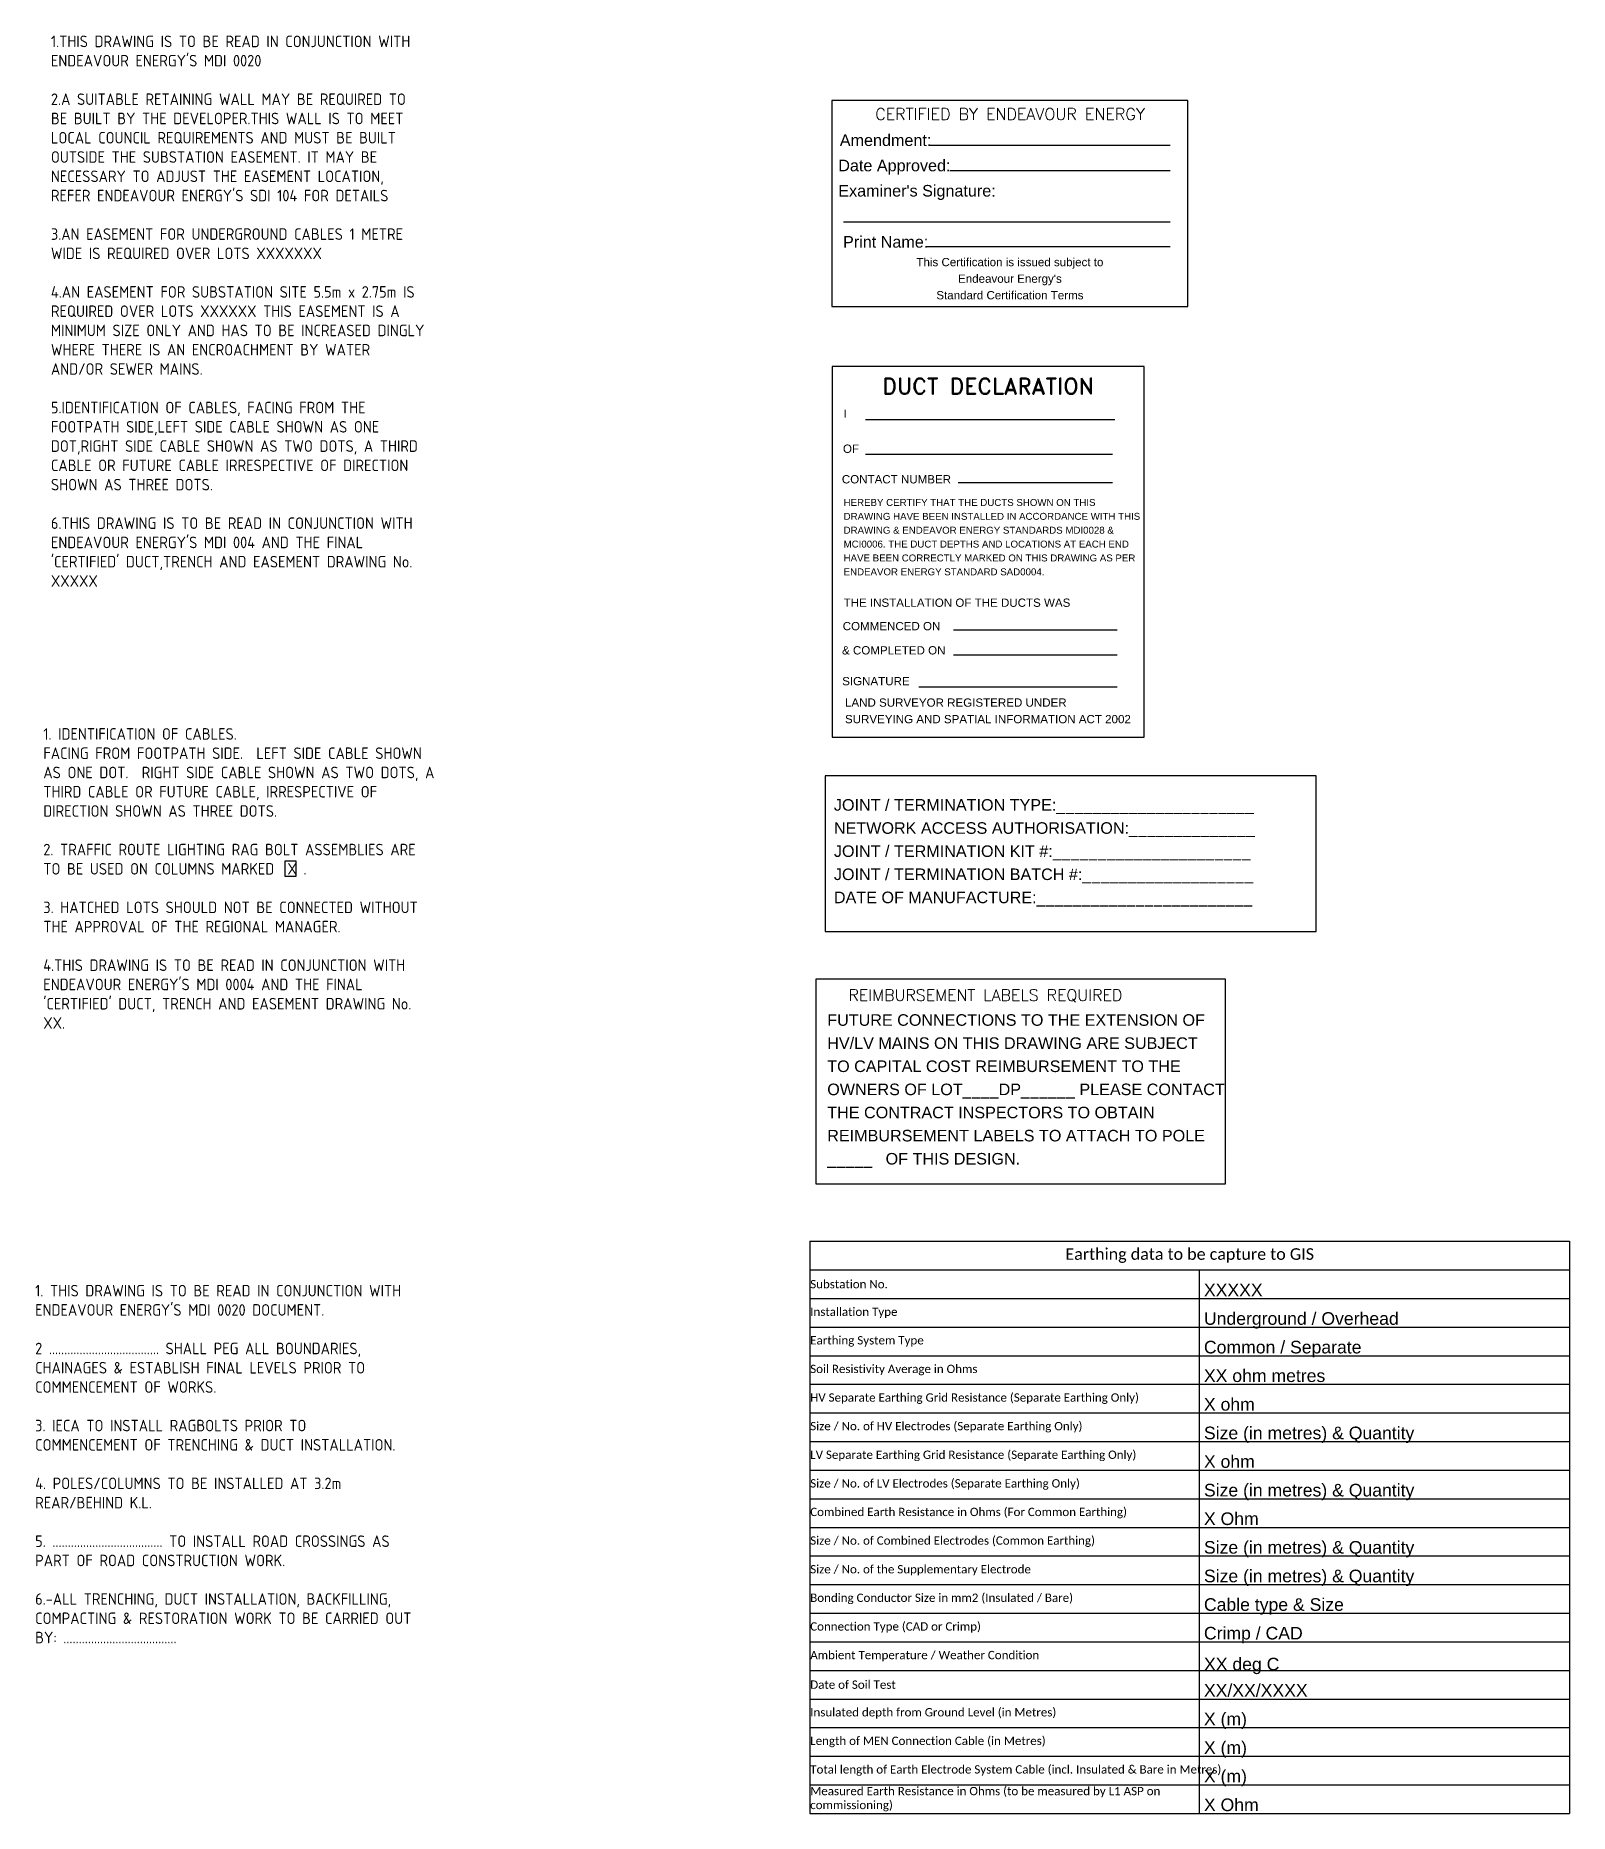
# Model space of a CAD drawing. Header units: metres. Extents: x -898 to 2770, y -622 to 757.
# Drawn here: x 927.6 to 1259.4, y 123.1 to 507.6 of the extents above; entities that cross this region are included whole.
import ezdxf
from ezdxf.enums import TextEntityAlignment as Align

# ---------------------------------------------------------------- set-up
doc = ezdxf.new("R2010")
doc.units = ezdxf.units.M
doc.layers.get('0').update_dxf_attribs({"color": 6})
doc.layers.add('Notes', color=7, linetype='Continuous')
doc.styles.add('Elec', font='romand__.ttf')
doc.styles.add('iecISOCP', font='isocp.shx')
doc.styles.add('ieISOCP', font='isocp.shx')
doc.styles.add('Legend', font='calibri.ttf')
doc.styles.get("Standard").update_dxf_attribs({"font": 'arial.ttf'})

# ---------------------------------------------------------------- blocks, each defined once
blk = doc.blocks.new('NOTE_CERTIFIED-BY-IE')
at = {"color": 7, "linetype": 'Continuous', "lineweight": -3}
for p, q in [((21.25, 34.9), (73.15, 34.9)), ((25.46, 29.41), (73.15, 29.41)), ((2.51, 18.32), (73.15, 18.32)), ((20.45, 12.96), (73.15, 12.96))]:
    blk.add_line(p, q, dxfattribs=at)
blk.add_lwpolyline([(0, 0), (76.98, 0), (76.98, 44.52), (0, 44.52)], close=True)
at = {"color": 7, "lineweight": -3, "style": 'Elec'}
blk.add_text('CERTIFIED BY ENDEAVOUR ENERGY', height=2.52, dxfattribs=at).set_placement((38.51, 41.58), align=Align.MIDDLE_CENTER)
at = {"color": 7, "lineweight": -3}
for s, p in [('Amendment:', (1.7, 35.94)), ('Date Approved:', (1.37, 30.47)), ("Examiner's Signature:", (1.37, 25.01))]:
    blk.add_text(s, height=2.5, dxfattribs=at).set_placement(p, align=Align.MIDDLE_LEFT)
blk.add_text('Print Name:', height=2.5, dxfattribs=at).set_placement((2.4, 11.95), align=Align.BOTTOM_LEFT)
at = {"color": 7, "lineweight": -3, "insert": (38.49, 5.99), "char_height": 1.79, "attachment_point": 5, "line_spacing_factor": 1.2}
blk.add_mtext("This Certification is issued subject to \\PEndeavour Energy's \\PStandard Certification Terms", dxfattribs=at)
at = {"color": 7, "lineweight": -3, "flags": 4}
for tag, p in [('AMENDMENT', (21.25, 34.9)), ('DATE_APPROVED', (25.46, 29.41)), ('PRINT_NAME', (20.45, 12.96))]:
    blk.add_attdef(tag, p, '', height=2.5, dxfattribs=at)
blk = doc.blocks.new('NOTE_DUCT-DECLARATION')
at = {"color": 7, "lineweight": -3}
for p, q in [((61.11, 68.59), (7.21, 68.59)), ((60.6, 61.1), (7.21, 61.1)), ((60.6, 54.98), (27.21, 54.98)), ((61.64, 23.1), (26.21, 23.1)), ((61.64, 17.75), (26.21, 17.75)), ((61.64, 10.78), (18.71, 10.78)), ((61.64, 10.78), (18.71, 10.78))]:
    blk.add_line(p, q, dxfattribs=at)
at = {"lineweight": -3}
blk.add_lwpolyline([(0, 0), (67.43, 0), (67.43, 80.18), (0, 80.18)], close=True, dxfattribs=at)
at = {"color": 7, "lineweight": -3, "style": 'Elec'}
blk.add_text('DUCT DECLARATION', height=3.5, dxfattribs=at).set_placement((33.72, 75.91), align=Align.MIDDLE_CENTER)
at = {"color": 7, "lineweight": -3}
for s, p in [('I ', (2.44, 70.85)), ('OF', (2.31, 63.27)), ('CONTACT NUMBER ', (2.07, 56.66)), ('THE INSTALLATION OF THE DUCTS WAS ', (2.45, 29.97)), ('COMMENCED ON', (2.26, 24.9)), ('& COMPLETED ON', (2.11, 19.67)), ('SIGNATURE', (2.14, 13)), ('SIGNATURE', (2.14, 13))]:
    blk.add_text(s, height=1.79, dxfattribs=at).set_placement(p, align=Align.TOP_LEFT)
at = {"color": 7, "lineweight": -3, "insert": (2.45, 51.5), "char_height": 1.5, "attachment_point": 1, "line_spacing_factor": 1.2}
blk.add_mtext('HEREBY CERTIFY THAT THE DUCTS SHOWN ON THIS \\PDRAWING HAVE BEEN INSTALLED IN ACCORDANCE WITH THIS \\PDRAWING & ENDEAVOR ENERGY STANDARDS MDI0028 & \\PMCI0006. THE DUCT DEPTHS AND LOCATIONS AT EACH END \\PHAVE BEEN CORRECTLY MARKED ON THIS DRAWING AS PER \\PENDEAVOR ENERGY STANDARD SAD0004.', dxfattribs=at)
at = {"color": 7, "lineweight": -3, "insert": (2.75, 8.37), "char_height": 1.79, "width": 62.46, "attachment_point": 1, "line_spacing_factor": 1.2}
blk.add_mtext('LAND SURVEYOR REGISTERED UNDER SURVEYING AND SPATIAL INFORMATION ACT 2002', dxfattribs=at)
at = {"color": 7, "lineweight": -3, "flags": 4}
for tag, p in [('DUCT_DECLARATION', (7.21, 68.59)), ('DUCTDECLARATION_OF', (7.21, 61.1)), ('CONTACT_NO', (27.21, 54.98)), ('COMPLETED_ON', (26.21, 17.75))]:
    blk.add_attdef(tag, p, '', height=1.79, dxfattribs=at)
blk.add_attdef('COMMENCED_ON', text='', height=1.79, dxfattribs=at).set_placement((26.21, 24.89), align=Align.TOP_LEFT)
blk = doc.blocks.new('NOTE_JOINT&TERMINATION')
at = {"lineweight": -3}
blk.add_lwpolyline([(0, -4.55), (106.2, -4.55), (106.2, 29.18), (0, 29.18)], close=True, dxfattribs=at)
at = {"color": 7, "lineweight": -3, "insert": (1.86, 12.5), "char_height": 2.5, "attachment_point": 4, "line_spacing_factor": 1.2}
blk.add_mtext('JOINT / TERMINATION TYPE:______________________\\PNETWORK ACCESS AUTHORISATION:______________{\\H1.5297x; }\\PJOINT / TERMINATION KIT #:______________________{\\H1.2154x; }\\PJOINT / TERMINATION BATCH #:___________________{\\H1.404x; }\\PDATE OF MANUFACTURE:________________________{\\H1.2909x; }', dxfattribs=at)
at = {"color": 7, "lineweight": -3, "flags": 4}
for tag, p in [('TERMINATION_TYPE', (51.13, 24.1)), ('ACCESS_AURTHORISATION', (65.02, 17.47)), ('TERMINATION_KIT#', (51.13, 11.3)), ('TERMINATION_BATCH', (56.08, 4.9)), ('DATE_OF_MANUFACTURE', (47.15, -1.13))]:
    blk.add_attdef(tag, p, '', height=2.5, dxfattribs=at)
blk = doc.blocks.new('NOTE_REIMBURSE_LABELS')
blk.add_lwpolyline([(0, 0), (88.63, 0), (88.63, 44.22), (0, 44.22)], close=True)
at = {"color": 7, "lineweight": -3, "style": 'Elec'}
blk.add_text('REIMBURSEMENT LABELS REQUIRED', height=2.5, dxfattribs=at).set_placement((7.08, 40.79), align=Align.MIDDLE_LEFT)
at = {"color": 7, "lineweight": -3, "insert": (2.49, 20.05), "char_height": 2.5, "width": 85.8945, "attachment_point": 4, "line_spacing_factor": 1.2}
blk.add_mtext('FUTURE CONNECTIONS TO THE EXTENSION OF \\PHV/LV MAINS ON THIS DRAWING ARE SUBJECT \\PTO CAPITAL COST REIMBURSEMENT TO THE \\POWNERS OF LOT____DP______ PLEASE CONTACT \\PTHE CONTRACT INSPECTORS TO OBTAIN \\PREIMBURSEMENT LABELS TO ATTACH TO POLE \\P_____   OF THIS DESIGN.', dxfattribs=at)
at = {"color": 7, "lineweight": -3, "flags": 4}
for tag, p in [('LOT', (28.4, 19.12)), ('DP', (45.5, 19.12)), ('POLE_NO', (2.91, 4.21))]:
    blk.add_attdef(tag, p, '', height=2.5, dxfattribs=at)
blk = doc.blocks.new('*T73')
at = {"layer": 'Notes', "lineweight": -2}
for p, q in [((0, 0), (164.26, 0)), ((0, 0), (0, -123.73)), ((164.26, 0), (164.26, -123.73)), ((0, -6.19), (164.26, -6.19)), ((84.16, -6.19), (84.16, -123.73)), ((0, -12.37), (164.26, -12.37)), ((0, -18.56), (164.26, -18.56)), ((0, -24.75), (164.26, -24.75)), ((0, -30.93), (164.26, -30.93)), ((0, -37.12), (164.26, -37.12)), ((0, -43.31), (164.26, -43.31)), ((0, -49.49), (164.26, -49.49)), ((0, -55.68), (164.26, -55.68)), ((0, -61.87), (164.26, -61.87)), ((0, -68.05), (164.26, -68.05)), ((0, -74.24), (164.26, -74.24)), ((0, -80.43), (164.26, -80.43)), ((0, -86.61), (164.26, -86.61)), ((0, -92.8), (164.26, -92.8)), ((0, -98.99), (164.26, -98.99)), ((0, -105.17), (164.26, -105.17)), ((0, -111.36), (164.26, -111.36)), ((0, -117.54), (164.26, -117.54)), ((0, -123.73), (164.26, -123.73))]:
    blk.add_line(p, q, dxfattribs=at)
at = {"layer": 'Notes', "color": 0, "style": 'Legend'}
for s, insert, char_height, width, attachment_point in [('Earthing data to be capture to GIS', (82.13, -3.09), 2.5, 164.1366, 5), ('Substation No. ', (0.06, -9.28), 1.8, 84.0376, 4), ('Installation Type', (0.06, -15.47), 1.8, 84.0376, 4), ('Earthing System Type', (0.06, -21.65), 1.8, 84.0376, 4), ('Soil Resistivity Average in Ohms', (0.06, -27.84), 1.8, 84.0376, 4), ('HV Separate Earthing Grid Resistance (Separate Earthing Only)', (0.06, -34.03), 1.8, 84.0376, 4), ('Size / No. of HV Electrodes (Separate Earthing Only)', (0.06, -40.21), 1.8, 84.0376, 4), ('LV Separate Earthing Grid Resistance (Separate Earthing Only)', (0.06, -46.4), 1.8, 84.0376, 4), ('Size / No. of LV Electrodes (Separate Earthing Only)', (0.06, -52.59), 1.8, 84.0376, 4), ('Combined Earth Resistance in Ohms (For Common Earthing)', (0.06, -58.77), 1.8, 84.0376, 4), ('Size / No. of Combined Electrodes (Common Earthing)', (0.06, -64.96), 1.8, 84.0376, 4), ('Size / No. of the Supplementary Electrode', (0.06, -71.15), 1.8, 84.0376, 4), ('Bonding Conductor Size in mm2 (Insulated / Bare)', (0.06, -77.33), 1.8, 84.0376, 4), ('Connection Type (CAD or Crimp)', (0.06, -83.52), 1.8, 84.0376, 4), ('Ambient Temperature / Weather Condition', (0.06, -89.71), 1.8, 84.0376, 4), ('Date of Soil Test', (0.06, -95.89), 1.8, 84.0376, 4), ('Insulated depth from Ground Level (in Metres)', (0.06, -102.08), 1.8, 84.0376, 4), ('Length of MEN Connection Cable (in Metres)', (0.06, -108.27), 1.8, 84.0376, 4), ('Total length of Earth Electrode System Cable (incl. Insulated & Bare in Metres)', (0.06, -114.45), 1.8, 84.0376, 4), ('Measured Earth Resistance in Ohms (to be measured by L1 ASP on commissioning)', (0.06, -120.64), 1.8, 84.0376, 4)]:
    blk.add_mtext(s, dxfattribs=dict(at, insert=insert, char_height=char_height, width=width, attachment_point=attachment_point))
blk = doc.blocks.new('*U72')
blk.add_blockref('*T73', (-164.26, 123.73))
at = {"layer": 'Notes', "flags": 4}
for tag, p in [('SUBSTATION_NO', (-79.05, 111.84)), ('INSTALLATION_TYPE', (-79.05, 105.68)), ('EARTHING_SYSTEM_TYPE', (-79.05, 99.49)), ('SOIL_RESISTIVITY', (-79.05, 93.3)), ('HV_SEPARATE_EARTHING', (-79.05, 87.12)), ('SIZE/NO_HV_ELECTRODES', (-79.05, 80.93)), ('LV_SEPARATE_EARTHING', (-79.05, 74.74)), ('SIZE/NO_HV_ELECTRODES', (-79.05, 68.56)), ('COMBINED_EARTH_RESISTANCE', (-79.05, 62.37)), ('SIZE/NO_COMBINED_ELECTRODES', (-79.05, 56.18)), ('SIZE/NO_SUPPLEMENTRY_ELECTRODE', (-79.05, 50)), ('BONDING_CONDUCTOR_SIZE', (-79.05, 43.81)), ('CONNECTION_TYPE', (-79.05, 37.62)), ('AMBIENT_TEMPERATURE/WEATHER_CONDITION', (-79.04, 30.93)), ('DATE_SOIL_TEST', (-79.05, 25.25)), ('INSULATED_DEPTH', (-79.05, 19.06)), ('LENGTH_OF_MEN_CONNECTION', (-79.05, 12.88)), ('LENGTH_EARTH_ELECTRODE_SYSTEM_CABLE', (-79.05, 6.69)), ('MEASURED_EARTH_RESISTANCE', (-79.05, 0.5))]:
    blk.add_attdef(tag, p, '', height=2.73, dxfattribs=at)
blk = doc.blocks.new('Note 01')
at = {"layer": 'Notes', "insert": (0, 0), "char_height": 2.5, "width": 82, "attachment_point": 1, "style": 'iecISOCP'}
blk.add_mtext("{\\C7;1. THIS DRAWING IS TO BE READ IN CONJUNCTION WITH ENDEAVOUR ENERGY'S MDI 0020 DOCUMENT.\\P\\P2 .................................... SHALL PEG ALL BOUNDARIES, CHAINAGES & ESTABLISH FINAL LEVELS PRIOR TO COMMENCEMENT OF WORKS.\\P\\P3. IECA TO INSTALL RAGBOLTS PRIOR TO COMMENCEMENT OF TRENCHING & DUCT INSTALLATION.\\P\\P4. POLES/COLUMNS TO BE INSTALLED AT 3.2m REAR/BEHIND K.L.\\P\\P5. .................................... TO INSTALL ROAD CROSSINGS AS PART OF ROAD CONSTRUCTION WORK.\\P\\P6.-ALL TRENCHING, DUCT INSTALLATION, BACKFILLING, COMPACTING & RESTORATION WORK TO BE CARRIED OUT BY: .....................................}", dxfattribs=at)
blk = doc.blocks.new('Note 06')
at = {"insert": (1.91, -1.28), "char_height": 2.5, "width": 80.8, "attachment_point": 1, "style": 'ieISOCP'}
blk.add_mtext("1.THIS DRAWING IS TO BE READ IN CONJUNCTION WITH  ENDEAVOUR ENERGY'S MDI 0020\\P\\P2.A SUITABLE RETAINING WALL MAY BE REQUIRED TO BE BUILT BY THE DEVELOPER.THIS WALL IS TO MEET LOCAL COUNCIL REQUIREMENTS AND MUST BE BUILT OUTSIDE THE SUBSTATION EASEMENT. IT MAY BE NECESSARY TO ADJUST THE EASEMENT LOCATION, REFER ENDEAVOUR ENERGY'S SDI 104 FOR DETAILS \\P\\P3.AN EASEMENT FOR UNDERGROUND CABLES 1 METRE WIDE IS REQUIRED OVER LOTS XXXXXXX\\P\\P4.AN EASEMENT FOR SUBSTATION SITE 5.5m x 2.75m IS REQUIRED OVER LOTS XXXXXX THIS EASEMENT IS A MINIMUM SIZE ONLY AND HAS TO BE INCREASED DINGLY WHERE THERE IS AN ENCROACHMENT BY WATER AND/OR SEWER MAINS.\\P   \\P5.IDENTIFICATION OF CABLES, FACING FROM THE FOOTPATH SIDE,LEFT SIDE CABLE SHOWN AS ONE DOT,RIGHT SIDE CABLE SHOWN AS TWO DOTS, A THIRD CABLE OR FUTURE CABLE IRRESPECTIVE OF DIRECTION SHOWN AS THREE DOTS.\\P\\P6.THIS DRAWING IS TO BE READ IN CONJUNCTION WITH ENDEAVOUR ENERGY'S MDI 004 AND THE FINAL 'CERTIFIED' DUCT,TRENCH AND EASEMENT DRAWING No. XXXXX", dxfattribs=at)
blk = doc.blocks.new('Note 10')
blk.add_lwpolyline([(52.22, -32.03), (54.72, -32.03), (54.72, -28.78), (52.22, -28.78)], close=True)
at = {"insert": (0, 0), "char_height": 2.5, "width": 85, "attachment_point": 1, "style": 'iecISOCP'}
blk.add_mtext("{\\C7;1. IDENTIFICATION OF CABLES.\\PFACING FROM FOOTPATH SIDE.  LEFT SIDE CABLE SHOWN AS ONE DOT.  RIGHT SIDE CABLE SHOWN AS TWO DOTS, A THIRD CABLE OR FUTURE CABLE, IRRESPECTIVE OF DIRECTION SHOWN AS THREE DOTS.\\P\\P2. TRAFFIC ROUTE LIGHTING RAG BOLT ASSEMBLIES ARE TO BE USED ON COLUMNS MARKED  X .\\P\\P3. HATCHED LOTS SHOULD NOT BE CONNECTED WITHOUT THE APPROVAL OF THE REGIONAL MANAGER.\\P\\P4.THIS DRAWING IS TO BE READ IN CONJUNCTION WITH ENDEAVOUR ENERGY'S MDI 0004 AND THE FINAL 'CERTIFIED' DUCT, TRENCH AND EASEMENT DRAWING No. XX.}", dxfattribs=at)

msp = doc.modelspace()

# ---------------------------------------------------------------- block references
for name, p in [('Note 06', (929.06, 508.86)), ('NOTE_CERTIFIED-BY-IE', (1099.89, 449.02)), ('NOTE_DUCT-DECLARATION', (1099.96, 355.87)), ('Note 10', (929.32, 357.81)), ('NOTE_JOINT&TERMINATION', (1098.45, 318.35)), ('NOTE_REIMBURSE_LABELS', (1096.38, 259.28)), ('Note 01', (927.56, 237.41))]:
    msp.add_blockref(name, p)
ref = msp.add_blockref('*U72', (1259.39, 123.11))
ref.add_attrib('SUBSTATION_NO', 'XXXXX', (1180.34, 234.94), dxfattribs={"layer": 'Notes', "height": 2.726})
ref.add_attrib('INSTALLATION_TYPE', 'Underground / Overhead', (1180.34, 228.78), dxfattribs={"layer": 'Notes', "height": 2.7264})
ref.add_attrib('EARTHING_SYSTEM_TYPE', 'Common / Separate', (1180.34, 222.59), dxfattribs={"layer": 'Notes', "height": 2.7264})
ref.add_attrib('SOIL_RESISTIVITY', 'XX ohm metres', (1180.34, 216.41), dxfattribs={"layer": 'Notes', "height": 2.7264})
ref.add_attrib('HV_SEPARATE_EARTHING', 'X ohm', (1180.34, 210.22), dxfattribs={"layer": 'Notes', "height": 2.726})
ref.add_attrib('SIZE/NO_HV_ELECTRODES', 'Size (in metres) & Quantity', (1180.34, 204.03), dxfattribs={"layer": 'Notes', "height": 2.7264})
ref.add_attrib('LV_SEPARATE_EARTHING', 'X ohm', (1180.34, 197.85), dxfattribs={"layer": 'Notes', "height": 2.726})
ref.add_attrib('SIZE/NO_HV_ELECTRODES', 'Size (in metres) & Quantity', (1180.34, 191.66), dxfattribs={"layer": 'Notes', "height": 2.7264})
ref.add_attrib('COMBINED_EARTH_RESISTANCE', 'X Ohm', (1180.34, 185.48), dxfattribs={"layer": 'Notes', "height": 2.726})
ref.add_attrib('SIZE/NO_COMBINED_ELECTRODES', 'Size (in metres) & Quantity', (1180.34, 179.29), dxfattribs={"layer": 'Notes', "height": 2.7264})
ref.add_attrib('SIZE/NO_SUPPLEMENTRY_ELECTRODE', 'Size (in metres) & Quantity', (1180.34, 173.1), dxfattribs={"layer": 'Notes', "height": 2.7264})
ref.add_attrib('BONDING_CONDUCTOR_SIZE', 'Cable type & Size', (1180.34, 166.92), dxfattribs={"layer": 'Notes', "height": 2.7264})
ref.add_attrib('CONNECTION_TYPE', 'Crimp / CAD', (1180.34, 160.73), dxfattribs={"layer": 'Notes', "height": 2.7264})
ref.add_attrib('AMBIENT_TEMPERATURE/WEATHER_CONDITION', 'XX deg C', (1180.36, 154.04), dxfattribs={"layer": 'Notes', "height": 2.726})
ref.add_attrib('DATE_SOIL_TEST', 'XX/XX/XXXX', (1180.34, 148.36), dxfattribs={"layer": 'Notes', "height": 2.726})
ref.add_attrib('INSULATED_DEPTH', 'X (m)', (1180.34, 142.17), dxfattribs={"layer": 'Notes', "height": 2.726})
ref.add_attrib('LENGTH_OF_MEN_CONNECTION', 'X (m)', (1180.34, 135.98), dxfattribs={"layer": 'Notes', "height": 2.726})
ref.add_attrib('LENGTH_EARTH_ELECTRODE_SYSTEM_CABLE', 'X (m)', (1180.34, 129.8), dxfattribs={"layer": 'Notes', "height": 2.726})
ref.add_attrib('MEASURED_EARTH_RESISTANCE', 'X Ohm', (1180.34, 123.61), dxfattribs={"layer": 'Notes', "height": 2.726})

doc.saveas('drawing.dxf')
